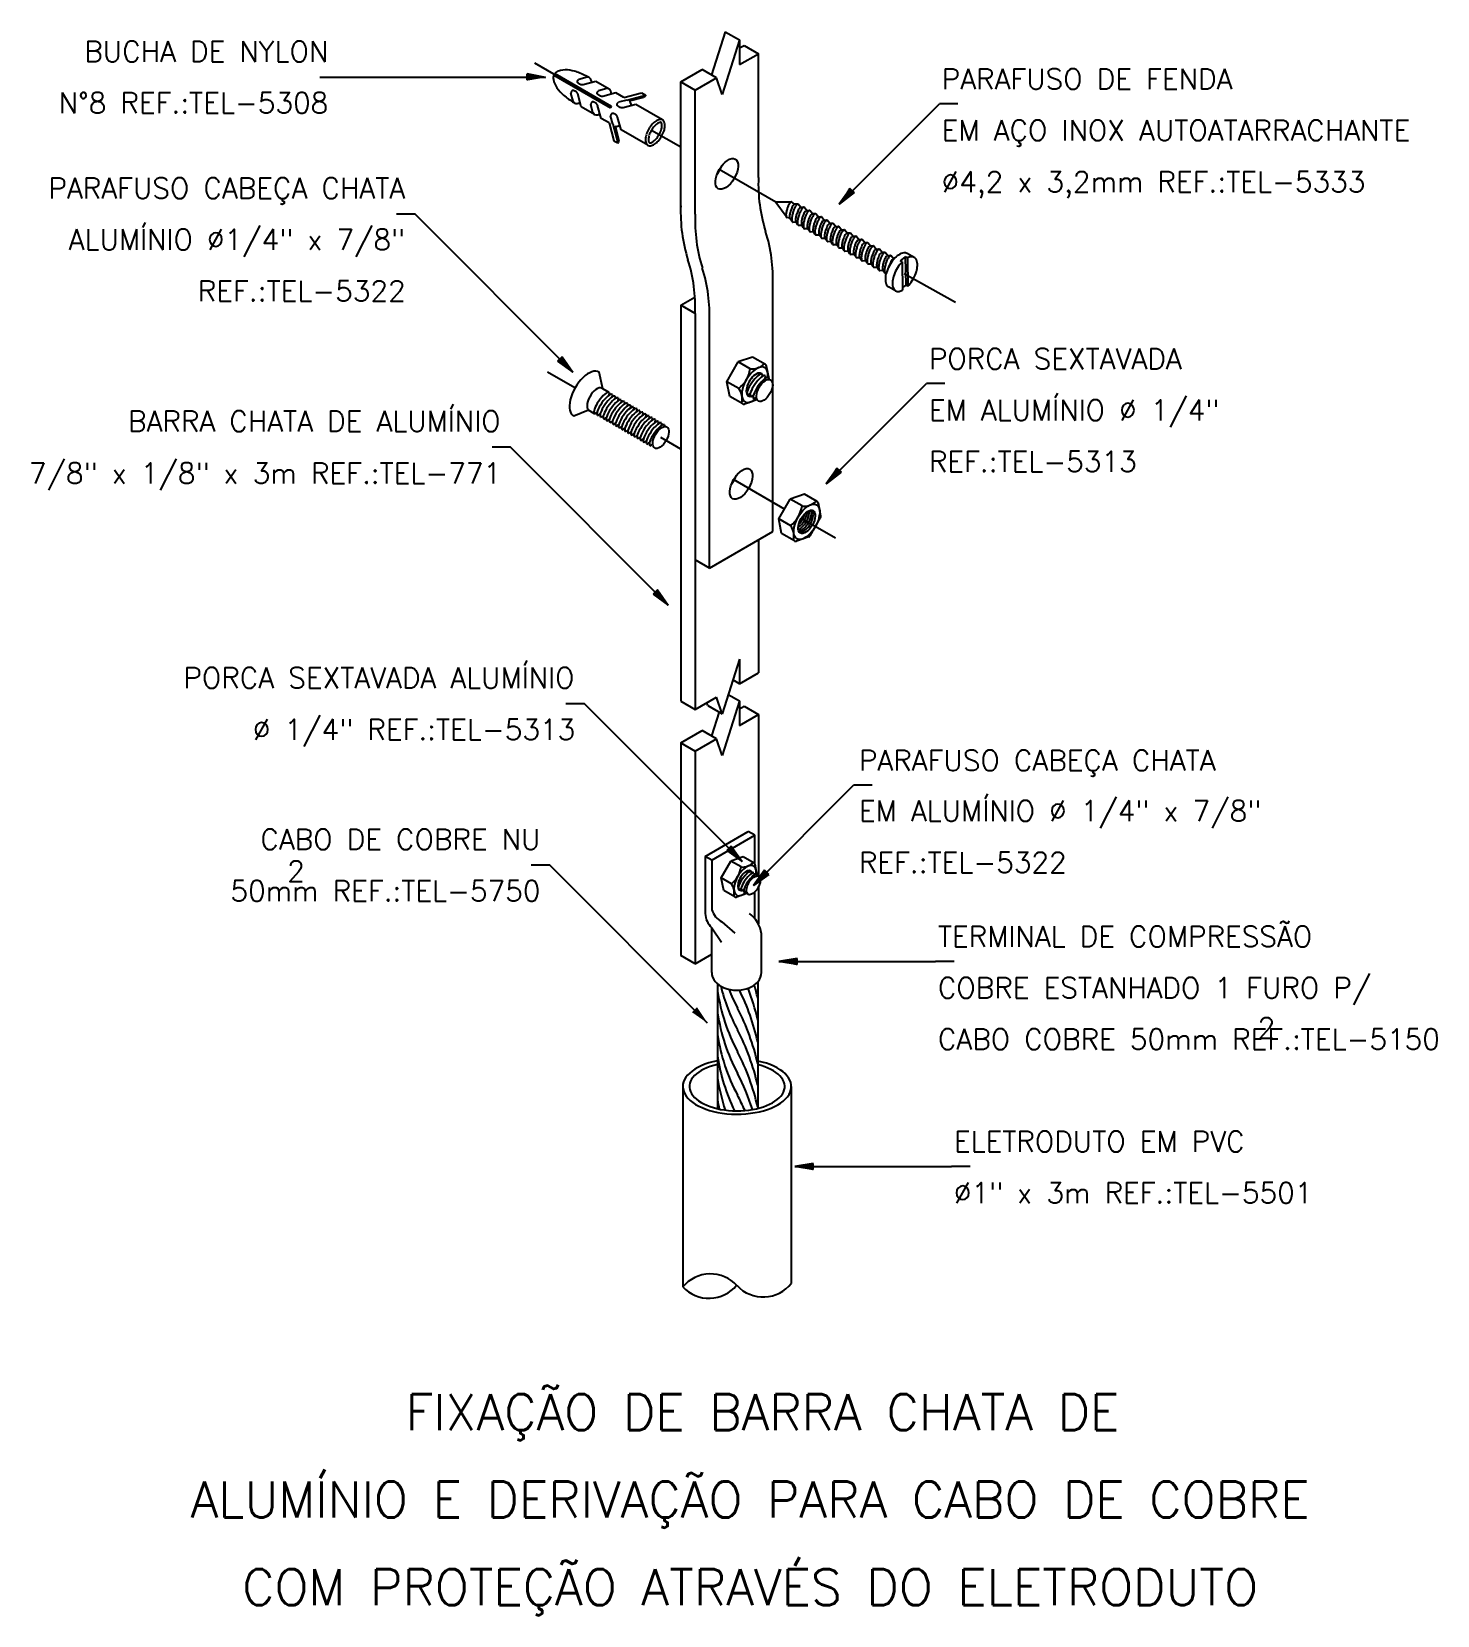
# Model space of a CAD drawing. Header units: millimetres. Extents: x -5080.3 to -5066.6, y -4647.7 to -4632.3.
import ezdxf
from ezdxf.enums import TextEntityAlignment as Align

# ---------------------------------------------------------------- set-up
doc = ezdxf.new("R2010")
doc.units = ezdxf.units.MM
doc.header["$LTSCALE"] = 10
doc.linetypes.add('DASHDOT', pattern=[1, 0.5, -0.25, 0, -0.25])
doc.layers.add('Termotécnica', color=7, linetype='Continuous')
doc.styles.add('r140', font='romans.shx')
doc.styles.add('r80', font='romans.shx')

msp = doc.modelspace()

# ---------------------------------------------------------------- texts
at = {"layer": 'Termotécnica', "color": 2, "style": 'r80'}
for s, p in [('BUCHA DE NYLON', (-5077.377, -4632.619)), ('N%%d8 REF.:TEL-5308', (-5077.377, -4633.119)), ('PARAFUSO CABEÇA CHATA', (-5076.629, -4633.95)), ('ALUMÍNIO %%C1/4" x 7/8"', (-5076.629, -4634.45)), ('REF.:TEL-5322', (-5076.624, -4634.95)), ('BARRA CHATA DE ALUMÍNIO', (-5075.7, -4636.218)), ('7/8" x 1/8" x 3m REF.:TEL-771', (-5075.695, -4636.723)), ('PORCA SEXTAVADA ALUMÍNIO', (-5074.981, -4638.714)), ('%%C 1/4" REF.:TEL-5313', (-5074.974, -4639.217)), ('CABO DE COBRE NU', (-5075.312, -4640.286)), ('50mm REF.:TEL-5750', (-5075.312, -4640.788))]:
    msp.add_text(s, height=0.2, dxfattribs=at).set_placement(p, align=Align.RIGHT)
for s, p in [('PARAFUSO DE FENDA ', (-5071.408, -4632.887)), ('EM AÇO INOX AUTOATARRACHANTE', (-5071.408, -4633.387)), ('%%c4,2 x 3,2mm REF.:TEL-5333', (-5071.408, -4633.887)), ('PORCA SEXTAVADA', (-5071.533, -4635.61)), ('EM ALUMÍNIO %%C 1/4" ', (-5071.533, -4636.11)), ('REF.:TEL-5313', (-5071.533, -4636.61)), ('PARAFUSO CABEÇA CHATA', (-5072.214, -4639.518)), ('EM ALUMÍNIO %%C 1/4" x 7/8"', (-5072.214, -4640.01)), ('2', (-5077.777, -4640.597)), ('REF.:TEL-5322', (-5072.214, -4640.511)), ('TERMINAL DE COMPRESSÃO', (-5071.445, -4641.231)), ('COBRE ESTANHADO 1 FURO P/', (-5071.445, -4641.731)), ('2', (-5068.333, -4642.12)), ('CABO COBRE 50mm REF.:TEL-5150', (-5071.445, -4642.231)), ('ELETRODUTO EM PVC', (-5071.289, -4643.226)), ('%%C1" x 3m REF.:TEL-5501', (-5071.289, -4643.726))]:
    msp.add_text(s, height=0.2, dxfattribs=at).set_placement(p)
at = {"layer": 'Termotécnica', "color": 5, "style": 'r140'}
for s, p in [(' FIXAÇÃO DE BARRA CHATA DE', (-5073.272, -4646.04)), ('ALUMÍNIO E DERIVAÇÃO PARA CABO DE COBRE', (-5073.272, -4646.891)), ('COM PROTEÇÃO ATRAVÉS DO ELETRODUTO', (-5073.272, -4647.743))]:
    msp.add_text(s, height=0.35, dxfattribs=at).set_placement(p, align=Align.BOTTOM_CENTER)

# ---------------------------------------------------------------- linework, layer by layer
at = {"layer": 'Termotécnica', "color": 2}
for p, q in [((-5073.514, -4632.327), (-5073.649, -4632.747)), ((-5073.374, -4632.407), (-5073.544, -4632.939)), ((-5073.514, -4632.327), (-5073.374, -4632.407)), ((-5073.374, -4632.407), (-5073.374, -4632.646)), ((-5073.374, -4632.485), (-5073.331, -4632.46)), ((-5073.374, -4632.646), (-5073.191, -4632.541)), ((-5073.331, -4632.46), (-5073.191, -4632.541)), ((-5073.191, -4633.747), (-5073.191, -4632.541)), ((-5073.947, -4632.816), (-5073.738, -4632.695)), ((-5073.598, -4632.776), (-5073.738, -4632.695)), ((-5076.518, -4632.772), (-5077.46, -4632.772)), ((-5075.262, -4632.772), (-5076.518, -4632.772)), ((-5075.443, -4632.796), (-5075.441, -4632.736)), ((-5075.262, -4632.772), (-5075.441, -4632.736)), ((-5075.441, -4632.736), (-5075.262, -4632.772)), ((-5075.262, -4632.772), (-5075.441, -4632.736)), ((-5075.262, -4632.772), (-5075.441, -4632.736)), ((-5075.441, -4632.736), (-5075.262, -4632.772)), ((-5075.181, -4632.749), (-5074.631, -4633.067)), ((-5075.173, -4632.735), (-5074.623, -4633.053)), ((-5074.953, -4632.811), (-5074.952, -4632.81)), ((-5074.953, -4632.812), (-5074.953, -4632.811)), ((-5074.953, -4632.812), (-5074.953, -4632.812)), ((-5074.953, -4632.813), (-5074.953, -4632.812)), ((-5074.953, -4632.814), (-5074.953, -4632.813)), ((-5074.953, -4632.815), (-5074.953, -4632.814)), ((-5074.953, -4632.816), (-5074.953, -4632.815)), ((-5074.952, -4632.816), (-5074.953, -4632.816)), ((-5074.952, -4632.808), (-5074.951, -4632.807)), ((-5074.952, -4632.809), (-5074.952, -4632.808)), ((-5074.952, -4632.809), (-5074.952, -4632.809)), ((-5074.952, -4632.81), (-5074.952, -4632.809)), ((-5074.952, -4632.817), (-5074.952, -4632.816)), ((-5074.952, -4632.818), (-5074.952, -4632.817)), ((-5074.951, -4632.819), (-5074.952, -4632.818)), ((-5074.951, -4632.806), (-5074.95, -4632.805)), ((-5074.951, -4632.807), (-5074.951, -4632.806)), ((-5074.951, -4632.82), (-5074.951, -4632.819)), ((-5074.95, -4632.821), (-5074.951, -4632.82)), ((-5074.95, -4632.803), (-5074.949, -4632.802)), ((-5074.95, -4632.805), (-5074.95, -4632.803)), ((-5074.95, -4632.822), (-5074.95, -4632.821)), ((-5074.949, -4632.823), (-5074.95, -4632.822)), ((-5074.949, -4632.802), (-5074.948, -4632.801)), ((-5074.949, -4632.823), (-5074.949, -4632.823)), ((-5074.948, -4632.824), (-5074.949, -4632.823)), ((-5074.948, -4632.801), (-5074.947, -4632.799)), ((-5074.947, -4632.825), (-5074.948, -4632.824)), ((-5074.947, -4632.799), (-5074.946, -4632.797)), ((-5074.946, -4632.826), (-5074.947, -4632.825)), ((-5074.946, -4632.797), (-5074.944, -4632.795)), ((-5074.945, -4632.827), (-5074.946, -4632.826)), ((-5074.944, -4632.828), (-5074.945, -4632.827)), ((-5074.944, -4632.795), (-5074.942, -4632.793)), ((-5074.944, -4632.828), (-5074.944, -4632.828)), ((-5074.943, -4632.829), (-5074.944, -4632.828)), ((-5074.942, -4632.83), (-5074.943, -4632.829)), ((-5074.942, -4632.793), (-5074.939, -4632.791)), ((-5074.941, -4632.831), (-5074.942, -4632.83)), ((-5074.94, -4632.832), (-5074.941, -4632.831)), ((-5074.939, -4632.833), (-5074.94, -4632.832)), ((-5074.859, -4632.77), (-5074.939, -4632.791)), ((-5074.938, -4632.833), (-5074.939, -4632.833)), ((-5074.936, -4632.834), (-5074.938, -4632.833)), ((-5074.935, -4632.835), (-5074.936, -4632.834)), ((-5074.934, -4632.836), (-5074.935, -4632.835)), ((-5074.933, -4632.837), (-5074.934, -4632.836)), ((-5074.932, -4632.837), (-5074.933, -4632.837)), ((-5074.931, -4632.838), (-5074.932, -4632.837)), ((-5074.93, -4632.839), (-5074.931, -4632.838)), ((-5074.929, -4632.839), (-5074.93, -4632.839)), ((-5074.927, -4632.84), (-5074.929, -4632.839)), ((-5074.926, -4632.841), (-5074.927, -4632.84)), ((-5074.925, -4632.841), (-5074.926, -4632.841)), ((-5074.924, -4632.842), (-5074.925, -4632.841)), ((-5074.923, -4632.842), (-5074.924, -4632.842)), ((-5074.922, -4632.842), (-5074.923, -4632.842)), ((-5074.921, -4632.843), (-5074.922, -4632.842)), ((-5074.92, -4632.843), (-5074.921, -4632.843)), ((-5074.919, -4632.843), (-5074.92, -4632.843)), ((-5074.918, -4632.844), (-5074.919, -4632.843)), ((-5074.916, -4632.844), (-5074.918, -4632.844)), ((-5074.915, -4632.844), (-5074.916, -4632.844)), ((-5074.914, -4632.844), (-5074.915, -4632.844)), ((-5074.913, -4632.845), (-5074.914, -4632.844)), ((-5074.911, -4632.845), (-5074.913, -4632.845)), ((-5074.909, -4632.845), (-5074.911, -4632.845)), ((-5074.907, -4632.845), (-5074.909, -4632.845)), ((-5074.905, -4632.845), (-5074.907, -4632.845)), ((-5074.903, -4632.845), (-5074.905, -4632.845)), ((-5074.9, -4632.845), (-5074.903, -4632.845)), ((-5074.897, -4632.845), (-5074.9, -4632.845)), ((-5074.772, -4632.811), (-5074.898, -4632.845)), ((-5074.894, -4632.845), (-5074.897, -4632.845)), ((-5074.644, -4632.885), (-5074.772, -4632.811)), ((-5074.666, -4632.881), (-5074.746, -4632.903)), ((-5073.947, -4634.022), (-5073.947, -4632.816)), ((-5073.947, -4632.816), (-5073.807, -4632.897)), ((-5073.807, -4632.897), (-5073.598, -4632.776)), ((-5073.544, -4632.939), (-5073.598, -4632.776)), ((-5075.015, -4632.921), (-5075.016, -4632.924)), ((-5074.994, -4633.004), (-5075.016, -4632.924)), ((-5075.014, -4632.918), (-5075.015, -4632.921)), ((-5075.013, -4632.913), (-5075.014, -4632.915)), ((-5075.014, -4632.915), (-5075.014, -4632.918)), ((-5075.012, -4632.911), (-5075.013, -4632.913)), ((-5075.011, -4632.91), (-5075.012, -4632.911)), ((-5075.01, -4632.908), (-5075.011, -4632.91)), ((-5075.009, -4632.906), (-5075.01, -4632.907)), ((-5075.01, -4632.907), (-5075.01, -4632.908)), ((-5075.008, -4632.905), (-5075.009, -4632.906)), ((-5075.007, -4632.904), (-5075.008, -4632.905)), ((-5075.008, -4632.905), (-5075.008, -4632.905)), ((-5075.006, -4632.903), (-5075.007, -4632.904)), ((-5075.005, -4632.902), (-5075.006, -4632.903)), ((-5075.006, -4632.903), (-5075.006, -4632.903)), ((-5075.004, -4632.901), (-5075.005, -4632.902)), ((-5075.005, -4632.902), (-5075.005, -4632.902)), ((-5075.003, -4632.901), (-5075.004, -4632.901)), ((-5075.002, -4632.9), (-5075.003, -4632.901)), ((-5075.003, -4632.901), (-5075.003, -4632.901)), ((-5075.001, -4632.9), (-5075.002, -4632.9)), ((-5075, -4632.9), (-5075.001, -4632.9)), ((-5075, -4632.899), (-5075, -4632.9)), ((-5074.999, -4632.899), (-5075, -4632.899)), ((-5074.998, -4632.899), (-5074.999, -4632.899)), ((-5074.997, -4632.899), (-5074.998, -4632.899)), ((-5074.996, -4632.899), (-5074.997, -4632.899)), ((-5074.995, -4632.899), (-5074.996, -4632.899)), ((-5074.994, -4632.899), (-5074.995, -4632.899)), ((-5074.992, -4632.9), (-5074.994, -4632.899)), ((-5074.991, -4632.9), (-5074.992, -4632.9)), ((-5074.99, -4632.9), (-5074.991, -4632.9)), ((-5074.989, -4632.9), (-5074.99, -4632.9)), ((-5074.988, -4632.901), (-5074.989, -4632.9)), ((-5074.987, -4632.901), (-5074.988, -4632.901)), ((-5074.986, -4632.901), (-5074.987, -4632.901)), ((-5074.984, -4632.902), (-5074.986, -4632.901)), ((-5074.983, -4632.902), (-5074.984, -4632.902)), ((-5074.982, -4632.903), (-5074.983, -4632.902)), ((-5074.981, -4632.903), (-5074.982, -4632.903)), ((-5074.98, -4632.904), (-5074.981, -4632.903)), ((-5074.978, -4632.904), (-5074.98, -4632.904)), ((-5074.977, -4632.905), (-5074.978, -4632.904)), ((-5074.976, -4632.905), (-5074.977, -4632.905)), ((-5074.975, -4632.906), (-5074.976, -4632.905)), ((-5074.973, -4632.906), (-5074.975, -4632.906)), ((-5074.972, -4632.907), (-5074.973, -4632.906)), ((-5074.971, -4632.907), (-5074.972, -4632.907)), ((-5074.97, -4632.908), (-5074.971, -4632.907)), ((-5074.969, -4632.909), (-5074.97, -4632.908)), ((-5074.968, -4632.91), (-5074.969, -4632.909)), ((-5074.966, -4632.91), (-5074.968, -4632.91)), ((-5074.965, -4632.911), (-5074.966, -4632.91)), ((-5074.964, -4632.912), (-5074.965, -4632.911)), ((-5074.964, -4632.912), (-5074.964, -4632.912)), ((-5074.963, -4632.913), (-5074.964, -4632.912)), ((-5074.962, -4632.914), (-5074.963, -4632.913)), ((-5074.961, -4632.915), (-5074.962, -4632.914)), ((-5074.96, -4632.915), (-5074.961, -4632.915)), ((-5074.959, -4632.916), (-5074.96, -4632.915)), ((-5074.959, -4632.917), (-5074.959, -4632.916)), ((-5074.958, -4632.918), (-5074.959, -4632.917)), ((-5074.957, -4632.919), (-5074.958, -4632.918)), ((-5074.956, -4632.92), (-5074.957, -4632.919)), ((-5074.955, -4632.921), (-5074.956, -4632.92)), ((-5074.954, -4632.923), (-5074.955, -4632.921)), ((-5074.953, -4632.924), (-5074.954, -4632.923)), ((-5074.952, -4632.926), (-5074.953, -4632.924)), ((-5074.951, -4632.928), (-5074.952, -4632.926)), ((-5074.95, -4632.931), (-5074.951, -4632.928)), ((-5074.948, -4632.933), (-5074.95, -4632.931)), ((-5074.915, -4633.058), (-5074.949, -4632.932)), ((-5074.947, -4632.936), (-5074.948, -4632.933)), ((-5074.822, -4633.032), (-5074.823, -4633.035)), ((-5074.801, -4633.115), (-5074.823, -4633.035)), ((-5074.821, -4633.029), (-5074.822, -4633.032)), ((-5074.82, -4633.024), (-5074.821, -4633.027)), ((-5074.821, -4633.027), (-5074.821, -4633.029)), ((-5074.819, -4633.023), (-5074.82, -4633.024)), ((-5074.818, -4633.021), (-5074.819, -4633.023)), ((-5074.817, -4633.02), (-5074.818, -4633.021)), ((-5074.816, -4633.018), (-5074.817, -4633.019)), ((-5074.817, -4633.019), (-5074.817, -4633.02)), ((-5074.815, -4633.017), (-5074.816, -4633.018)), ((-5074.814, -4633.015), (-5074.815, -4633.016)), ((-5074.815, -4633.016), (-5074.815, -4633.017)), ((-5074.813, -4633.014), (-5074.814, -4633.015)), ((-5074.814, -4633.015), (-5074.814, -4633.015)), ((-5074.812, -4633.014), (-5074.813, -4633.014)), ((-5074.812, -4633.013), (-5074.812, -4633.014)), ((-5074.811, -4633.013), (-5074.812, -4633.013)), ((-5074.81, -4633.012), (-5074.811, -4633.013)), ((-5074.81, -4633.012), (-5074.81, -4633.012)), ((-5074.809, -4633.012), (-5074.81, -4633.012)), ((-5074.808, -4633.011), (-5074.809, -4633.012)), ((-5074.807, -4633.011), (-5074.808, -4633.011)), ((-5074.807, -4633.011), (-5074.807, -4633.011)), ((-5074.806, -4633.011), (-5074.807, -4633.011)), ((-5074.805, -4633.011), (-5074.806, -4633.011)), ((-5074.804, -4633.011), (-5074.805, -4633.011)), ((-5074.803, -4633.011), (-5074.804, -4633.011)), ((-5074.802, -4633.011), (-5074.803, -4633.011)), ((-5074.801, -4633.011), (-5074.802, -4633.011)), ((-5074.8, -4633.011), (-5074.801, -4633.011)), ((-5074.798, -4633.011), (-5074.8, -4633.011)), ((-5074.797, -4633.011), (-5074.798, -4633.011)), ((-5074.796, -4633.012), (-5074.797, -4633.011)), ((-5074.795, -4633.012), (-5074.796, -4633.012)), ((-5074.794, -4633.012), (-5074.795, -4633.012)), ((-5074.793, -4633.013), (-5074.794, -4633.012)), ((-5074.792, -4633.013), (-5074.793, -4633.013)), ((-5074.79, -4633.014), (-5074.792, -4633.013)), ((-5074.789, -4633.014), (-5074.79, -4633.014)), ((-5074.788, -4633.014), (-5074.789, -4633.014)), ((-5074.787, -4633.015), (-5074.788, -4633.014)), ((-5074.785, -4633.015), (-5074.787, -4633.015)), ((-5074.784, -4633.016), (-5074.785, -4633.015)), ((-5074.783, -4633.016), (-5074.784, -4633.016)), ((-5074.782, -4633.017), (-5074.783, -4633.016)), ((-5074.78, -4633.018), (-5074.782, -4633.017)), ((-5074.779, -4633.018), (-5074.78, -4633.018)), ((-5074.778, -4633.019), (-5074.779, -4633.018)), ((-5074.777, -4633.02), (-5074.778, -4633.019)), ((-5074.776, -4633.02), (-5074.777, -4633.02)), ((-5074.775, -4633.021), (-5074.776, -4633.02)), ((-5074.774, -4633.022), (-5074.775, -4633.021)), ((-5074.773, -4633.022), (-5074.774, -4633.022)), ((-5074.772, -4633.023), (-5074.773, -4633.022)), ((-5074.771, -4633.024), (-5074.772, -4633.023)), ((-5074.77, -4633.025), (-5074.771, -4633.024)), ((-5074.769, -4633.025), (-5074.77, -4633.025)), ((-5074.768, -4633.026), (-5074.769, -4633.025)), ((-5074.767, -4633.027), (-5074.768, -4633.026)), ((-5074.767, -4633.028), (-5074.767, -4633.027)), ((-5074.766, -4633.028), (-5074.767, -4633.028)), ((-5074.765, -4633.029), (-5074.766, -4633.028)), ((-5074.764, -4633.03), (-5074.765, -4633.029)), ((-5074.763, -4633.032), (-5074.764, -4633.03)), ((-5074.762, -4633.033), (-5074.763, -4633.032)), ((-5074.761, -4633.034), (-5074.762, -4633.033)), ((-5074.76, -4633.036), (-5074.761, -4633.034)), ((-5074.76, -4632.922), (-5074.759, -4632.922)), ((-5074.76, -4632.923), (-5074.76, -4632.922)), ((-5074.76, -4632.924), (-5074.76, -4632.923)), ((-5074.76, -4632.925), (-5074.76, -4632.924)), ((-5074.76, -4632.925), (-5074.76, -4632.925)), ((-5074.76, -4632.926), (-5074.76, -4632.925)), ((-5074.76, -4632.927), (-5074.76, -4632.926)), ((-5074.759, -4632.928), (-5074.76, -4632.927)), ((-5074.759, -4633.038), (-5074.76, -4633.036)), ((-5074.759, -4632.919), (-5074.758, -4632.918)), ((-5074.759, -4632.92), (-5074.759, -4632.919)), ((-5074.759, -4632.921), (-5074.759, -4632.92)), ((-5074.759, -4632.922), (-5074.759, -4632.921)), ((-5074.759, -4632.929), (-5074.759, -4632.928)), ((-5074.759, -4632.93), (-5074.759, -4632.929)), ((-5074.758, -4632.93), (-5074.759, -4632.93)), ((-5074.758, -4633.04), (-5074.759, -4633.038)), ((-5074.758, -4632.917), (-5074.757, -4632.916)), ((-5074.758, -4632.918), (-5074.758, -4632.917)), ((-5074.758, -4632.931), (-5074.758, -4632.93)), ((-5074.757, -4632.932), (-5074.758, -4632.931)), ((-5074.757, -4633.042), (-5074.758, -4633.04)), ((-5074.757, -4632.915), (-5074.756, -4632.913)), ((-5074.757, -4632.916), (-5074.757, -4632.915)), ((-5074.757, -4632.933), (-5074.757, -4632.932)), ((-5074.756, -4632.934), (-5074.757, -4632.933)), ((-5074.755, -4633.045), (-5074.757, -4633.042)), ((-5074.756, -4632.913), (-5074.755, -4632.912)), ((-5074.756, -4632.935), (-5074.756, -4632.934)), ((-5074.755, -4632.936), (-5074.756, -4632.935)), ((-5074.755, -4632.912), (-5074.754, -4632.91)), ((-5074.754, -4632.937), (-5074.755, -4632.936)), ((-5074.754, -4632.91), (-5074.753, -4632.909)), ((-5074.753, -4632.937), (-5074.754, -4632.937)), ((-5074.753, -4632.909), (-5074.751, -4632.907)), ((-5074.752, -4632.938), (-5074.753, -4632.937)), ((-5074.752, -4632.939), (-5074.752, -4632.938)), ((-5074.751, -4632.94), (-5074.752, -4632.939)), ((-5074.751, -4632.907), (-5074.749, -4632.905)), ((-5074.75, -4632.941), (-5074.751, -4632.94)), ((-5074.749, -4632.941), (-5074.75, -4632.941)), ((-5074.749, -4632.905), (-5074.746, -4632.903)), ((-5074.748, -4632.942), (-5074.749, -4632.941)), ((-5074.747, -4632.943), (-5074.748, -4632.942)), ((-5074.746, -4632.944), (-5074.747, -4632.943)), ((-5074.745, -4632.945), (-5074.746, -4632.944)), ((-5074.744, -4632.946), (-5074.745, -4632.945)), ((-5074.742, -4632.946), (-5074.744, -4632.946)), ((-5074.741, -4632.947), (-5074.742, -4632.946)), ((-5074.74, -4632.948), (-5074.741, -4632.947)), ((-5074.739, -4632.949), (-5074.74, -4632.948)), ((-5074.738, -4632.95), (-5074.739, -4632.949)), ((-5074.737, -4632.95), (-5074.738, -4632.95)), ((-5074.736, -4632.951), (-5074.737, -4632.95)), ((-5074.734, -4632.951), (-5074.736, -4632.951)), ((-5074.733, -4632.952), (-5074.734, -4632.951)), ((-5074.732, -4632.952), (-5074.733, -4632.952)), ((-5074.731, -4632.953), (-5074.732, -4632.952)), ((-5074.73, -4632.953), (-5074.731, -4632.953)), ((-5074.729, -4632.954), (-5074.73, -4632.953)), ((-5074.728, -4632.954), (-5074.729, -4632.954)), ((-5074.727, -4632.954), (-5074.728, -4632.954)), ((-5074.726, -4632.955), (-5074.727, -4632.954)), ((-5074.725, -4632.955), (-5074.726, -4632.955)), ((-5074.724, -4632.955), (-5074.725, -4632.955)), ((-5074.722, -4632.956), (-5074.724, -4632.955)), ((-5074.721, -4632.956), (-5074.722, -4632.956)), ((-5074.72, -4632.956), (-5074.721, -4632.956)), ((-5074.718, -4632.956), (-5074.72, -4632.956)), ((-5074.716, -4632.956), (-5074.718, -4632.956)), ((-5074.714, -4632.956), (-5074.716, -4632.956)), ((-5074.712, -4632.956), (-5074.714, -4632.956)), ((-5074.71, -4632.956), (-5074.712, -4632.956)), ((-5074.707, -4632.956), (-5074.71, -4632.956)), ((-5074.704, -4632.956), (-5074.707, -4632.956)), ((-5074.579, -4632.923), (-5074.705, -4632.956)), ((-5074.701, -4632.956), (-5074.704, -4632.956)), ((-5074.502, -4632.967), (-5074.579, -4632.923)), ((-5074.567, -4633.033), (-5074.566, -4633.032)), ((-5074.567, -4633.034), (-5074.567, -4633.033)), ((-5074.567, -4633.034), (-5074.567, -4633.034)), ((-5074.567, -4633.035), (-5074.567, -4633.034)), ((-5074.567, -4633.036), (-5074.567, -4633.035)), ((-5074.567, -4633.037), (-5074.567, -4633.036)), ((-5074.567, -4633.038), (-5074.567, -4633.037)), ((-5074.567, -4633.038), (-5074.567, -4633.038)), ((-5074.566, -4633.039), (-5074.567, -4633.038)), ((-5074.566, -4633.03), (-5074.565, -4633.03)), ((-5074.566, -4633.031), (-5074.566, -4633.03)), ((-5074.566, -4633.032), (-5074.566, -4633.031)), ((-5074.566, -4633.04), (-5074.566, -4633.039)), ((-5074.566, -4633.041), (-5074.566, -4633.04)), ((-5074.566, -4633.042), (-5074.566, -4633.041)), ((-5074.565, -4633.043), (-5074.566, -4633.042)), ((-5074.565, -4633.029), (-5074.564, -4633.027)), ((-5074.565, -4633.03), (-5074.565, -4633.029)), ((-5074.565, -4633.044), (-5074.565, -4633.043)), ((-5074.564, -4633.026), (-5074.563, -4633.025)), ((-5074.564, -4633.027), (-5074.564, -4633.026)), ((-5074.563, -4633.025), (-5074.562, -4633.023)), ((-5074.562, -4633.023), (-5074.561, -4633.022)), ((-5074.561, -4633.022), (-5074.56, -4633.02)), ((-5074.56, -4633.02), (-5074.558, -4633.018)), ((-5074.558, -4633.018), (-5074.556, -4633.016)), ((-5074.556, -4633.016), (-5074.553, -4633.014)), ((-5074.473, -4632.993), (-5074.553, -4633.014)), ((-5074.385, -4633.035), (-5074.508, -4633.067)), ((-5074.502, -4632.967), (-5074.328, -4632.921)), ((-5074.473, -4632.993), (-5074.29, -4632.943)), ((-5074.445, -4633.001), (-5074.305, -4632.964)), ((-5074.124, -4633.185), (-5074.385, -4633.035)), ((-5074.328, -4632.921), (-5074.29, -4632.943)), ((-5074.296, -4632.958), (-5074.305, -4632.964)), ((-5074.291, -4632.95), (-5074.296, -4632.958)), ((-5074.29, -4632.943), (-5074.291, -4632.95)), ((-5073.807, -4634.102), (-5073.807, -4632.897)), ((-5072.405, -4634.004), (-5071.43, -4633.029)), ((-5071.25, -4633.029), (-5071.43, -4633.029)), ((-5074.786, -4633.133), (-5074.915, -4633.058)), ((-5074.722, -4633.17), (-5074.756, -4633.044)), ((-5074.754, -4633.048), (-5074.755, -4633.045)), ((-5074.644, -4633.215), (-5074.722, -4633.17)), ((-5074.623, -4633.053), (-5074.631, -4633.067)), ((-5074.629, -4633.143), (-5074.63, -4633.147)), ((-5074.608, -4633.227), (-5074.63, -4633.147)), ((-5074.628, -4633.14), (-5074.629, -4633.143)), ((-5074.627, -4633.136), (-5074.628, -4633.138)), ((-5074.628, -4633.138), (-5074.628, -4633.14)), ((-5074.626, -4633.134), (-5074.627, -4633.136)), ((-5074.625, -4633.133), (-5074.626, -4633.134)), ((-5074.624, -4633.13), (-5074.625, -4633.131)), ((-5074.625, -4633.131), (-5074.625, -4633.133)), ((-5074.623, -4633.129), (-5074.624, -4633.13)), ((-5074.622, -4633.128), (-5074.623, -4633.129)), ((-5074.622, -4633.127), (-5074.622, -4633.128)), ((-5074.621, -4633.127), (-5074.622, -4633.127)), ((-5074.621, -4633.126), (-5074.621, -4633.127)), ((-5074.62, -4633.126), (-5074.621, -4633.126)), ((-5074.619, -4633.125), (-5074.62, -4633.126)), ((-5074.618, -4633.124), (-5074.619, -4633.125)), ((-5074.619, -4633.125), (-5074.619, -4633.125)), ((-5074.617, -4633.123), (-5074.618, -4633.124)), ((-5074.618, -4633.124), (-5074.618, -4633.124)), ((-5074.616, -4633.123), (-5074.617, -4633.123)), ((-5074.615, -4633.123), (-5074.616, -4633.123)), ((-5074.615, -4633.122), (-5074.615, -4633.123)), ((-5074.614, -4633.122), (-5074.615, -4633.122)), ((-5074.613, -4633.122), (-5074.614, -4633.122)), ((-5074.612, -4633.122), (-5074.613, -4633.122)), ((-5074.611, -4633.122), (-5074.612, -4633.122)), ((-5074.61, -4633.122), (-5074.611, -4633.122)), ((-5074.609, -4633.122), (-5074.61, -4633.122)), ((-5074.608, -4633.122), (-5074.609, -4633.122)), ((-5074.607, -4633.122), (-5074.608, -4633.122)), ((-5074.605, -4633.122), (-5074.607, -4633.122)), ((-5074.604, -4633.123), (-5074.605, -4633.122)), ((-5074.603, -4633.123), (-5074.604, -4633.123)), ((-5074.602, -4633.123), (-5074.603, -4633.123)), ((-5074.601, -4633.124), (-5074.602, -4633.123)), ((-5074.6, -4633.124), (-5074.601, -4633.124)), ((-5074.599, -4633.124), (-5074.6, -4633.124)), ((-5074.597, -4633.125), (-5074.599, -4633.124)), ((-5074.596, -4633.125), (-5074.597, -4633.125)), ((-5074.595, -4633.126), (-5074.596, -4633.125)), ((-5074.594, -4633.126), (-5074.595, -4633.126)), ((-5074.592, -4633.127), (-5074.594, -4633.126)), ((-5074.591, -4633.127), (-5074.592, -4633.127)), ((-5074.59, -4633.128), (-5074.591, -4633.127)), ((-5074.589, -4633.128), (-5074.59, -4633.128)), ((-5074.587, -4633.129), (-5074.589, -4633.128)), ((-5074.586, -4633.13), (-5074.587, -4633.129)), ((-5074.585, -4633.13), (-5074.586, -4633.13)), ((-5074.584, -4633.131), (-5074.585, -4633.13)), ((-5074.583, -4633.132), (-5074.584, -4633.131)), ((-5074.582, -4633.132), (-5074.583, -4633.132)), ((-5074.581, -4633.133), (-5074.582, -4633.132)), ((-5074.58, -4633.134), (-5074.581, -4633.133)), ((-5074.579, -4633.134), (-5074.58, -4633.134)), ((-5074.578, -4633.135), (-5074.579, -4633.134)), ((-5074.577, -4633.136), (-5074.578, -4633.135)), ((-5074.576, -4633.137), (-5074.577, -4633.136)), ((-5074.575, -4633.137), (-5074.576, -4633.137)), ((-5074.574, -4633.138), (-5074.575, -4633.137)), ((-5074.574, -4633.139), (-5074.574, -4633.138)), ((-5074.573, -4633.14), (-5074.574, -4633.139)), ((-5074.572, -4633.141), (-5074.573, -4633.14)), ((-5074.571, -4633.142), (-5074.572, -4633.141)), ((-5074.57, -4633.143), (-5074.571, -4633.142)), ((-5074.569, -4633.144), (-5074.57, -4633.143)), ((-5074.568, -4633.146), (-5074.569, -4633.144)), ((-5074.567, -4633.147), (-5074.568, -4633.146)), ((-5074.566, -4633.149), (-5074.567, -4633.147)), ((-5074.565, -4633.151), (-5074.566, -4633.149)), ((-5074.564, -4633.044), (-5074.565, -4633.044)), ((-5074.564, -4633.154), (-5074.565, -4633.151)), ((-5074.563, -4633.045), (-5074.564, -4633.044)), ((-5074.562, -4633.156), (-5074.564, -4633.154)), ((-5074.563, -4633.046), (-5074.563, -4633.045)), ((-5074.562, -4633.047), (-5074.563, -4633.046)), ((-5074.561, -4633.048), (-5074.562, -4633.047)), ((-5074.561, -4633.159), (-5074.562, -4633.156)), ((-5074.56, -4633.049), (-5074.561, -4633.048)), ((-5074.528, -4633.282), (-5074.561, -4633.159)), ((-5074.56, -4633.05), (-5074.56, -4633.049)), ((-5074.559, -4633.05), (-5074.56, -4633.05)), ((-5074.558, -4633.051), (-5074.559, -4633.05)), ((-5074.557, -4633.052), (-5074.558, -4633.051)), ((-5074.556, -4633.053), (-5074.557, -4633.052)), ((-5074.555, -4633.054), (-5074.556, -4633.053)), ((-5074.554, -4633.054), (-5074.555, -4633.054)), ((-5074.553, -4633.055), (-5074.554, -4633.054)), ((-5074.552, -4633.056), (-5074.553, -4633.055)), ((-5074.551, -4633.057), (-5074.552, -4633.056)), ((-5074.55, -4633.058), (-5074.551, -4633.057)), ((-5074.548, -4633.059), (-5074.55, -4633.058)), ((-5074.547, -4633.059), (-5074.548, -4633.059)), ((-5074.546, -4633.06), (-5074.547, -4633.059)), ((-5074.545, -4633.061), (-5074.546, -4633.06)), ((-5074.544, -4633.062), (-5074.545, -4633.061)), ((-5074.543, -4633.062), (-5074.544, -4633.062)), ((-5074.542, -4633.063), (-5074.543, -4633.062)), ((-5074.54, -4633.063), (-5074.542, -4633.063)), ((-5074.539, -4633.064), (-5074.54, -4633.063)), ((-5074.538, -4633.064), (-5074.539, -4633.064)), ((-5074.537, -4633.065), (-5074.538, -4633.064)), ((-5074.536, -4633.065), (-5074.537, -4633.065)), ((-5074.535, -4633.066), (-5074.536, -4633.065)), ((-5074.534, -4633.066), (-5074.535, -4633.066)), ((-5074.533, -4633.066), (-5074.534, -4633.066)), ((-5074.532, -4633.066), (-5074.533, -4633.066)), ((-5074.531, -4633.067), (-5074.532, -4633.066)), ((-5074.529, -4633.067), (-5074.531, -4633.067)), ((-5074.528, -4633.067), (-5074.529, -4633.067)), ((-5074.527, -4633.067), (-5074.528, -4633.067)), ((-5074.525, -4633.067), (-5074.527, -4633.067)), ((-5074.523, -4633.068), (-5074.525, -4633.067)), ((-5074.521, -4633.068), (-5074.523, -4633.068)), ((-5074.519, -4633.068), (-5074.521, -4633.068)), ((-5074.517, -4633.068), (-5074.519, -4633.068)), ((-5074.514, -4633.068), (-5074.517, -4633.068)), ((-5074.511, -4633.068), (-5074.514, -4633.068)), ((-5074.508, -4633.067), (-5074.511, -4633.068)), ((-5074.644, -4633.215), (-5074.598, -4633.388)), ((-5074.608, -4633.227), (-5074.559, -4633.41)), ((-5074.586, -4633.247), (-5074.549, -4633.387)), ((-5074.267, -4633.432), (-5074.528, -4633.282)), ((-5074.598, -4633.388), (-5074.559, -4633.41)), ((-5074.559, -4633.41), (-5074.554, -4633.406)), ((-5074.554, -4633.406), (-5074.55, -4633.397)), ((-5074.55, -4633.397), (-5074.549, -4633.387)), ((-5072.298, -4633.856), (-5072.405, -4634.004)), ((-5072.298, -4633.856), (-5072.405, -4634.004)), ((-5072.261, -4633.891), (-5072.405, -4634.004)), ((-5072.306, -4633.851), (-5072.261, -4633.891)), ((-5076.533, -4634.104), (-5076.713, -4634.104)), ((-5074.997, -4635.639), (-5076.533, -4634.104)), ((-5073.947, -4634.046), (-5073.947, -4634.022)), ((-5073.022, -4633.986), (-5072.922, -4634.121)), ((-5072.876, -4633.986), (-5073.022, -4633.986)), ((-5072.84, -4634.006), (-5072.868, -4633.984)), ((-5072.809, -4634.005), (-5072.835, -4634.006)), ((-5072.777, -4634.038), (-5072.803, -4634.005)), ((-5072.753, -4634.037), (-5072.777, -4634.038)), ((-5072.721, -4634.069), (-5072.746, -4634.036)), ((-5072.697, -4634.068), (-5072.721, -4634.069)), ((-5072.664, -4634.1), (-5072.69, -4634.067)), ((-5072.641, -4634.1), (-5072.664, -4634.1)), ((-5072.608, -4634.132), (-5072.633, -4634.099)), ((-5072.886, -4634.142), (-5072.915, -4634.136)), ((-5072.88, -4634.15), (-5072.864, -4634.171)), ((-5072.822, -4634.183), (-5072.857, -4634.182)), ((-5072.807, -4634.206), (-5072.822, -4634.183)), ((-5072.765, -4634.214), (-5072.801, -4634.213)), ((-5072.751, -4634.237), (-5072.765, -4634.214)), ((-5072.709, -4634.245), (-5072.744, -4634.244)), ((-5072.694, -4634.268), (-5072.709, -4634.245)), ((-5072.652, -4634.277), (-5072.688, -4634.276)), ((-5072.584, -4634.131), (-5072.608, -4634.132)), ((-5072.552, -4634.163), (-5072.577, -4634.13)), ((-5072.528, -4634.162), (-5072.552, -4634.163)), ((-5072.495, -4634.194), (-5072.521, -4634.161)), ((-5072.472, -4634.194), (-5072.495, -4634.194)), ((-5072.439, -4634.226), (-5072.464, -4634.193)), ((-5072.415, -4634.225), (-5072.439, -4634.226)), ((-5072.382, -4634.257), (-5072.408, -4634.224)), ((-5072.359, -4634.256), (-5072.382, -4634.257)), ((-5072.326, -4634.288), (-5072.352, -4634.255)), ((-5072.638, -4634.3), (-5072.652, -4634.277)), ((-5072.596, -4634.308), (-5072.631, -4634.307)), ((-5072.582, -4634.331), (-5072.596, -4634.308)), ((-5072.54, -4634.339), (-5072.575, -4634.338)), ((-5072.525, -4634.362), (-5072.54, -4634.339)), ((-5072.483, -4634.371), (-5072.519, -4634.37)), ((-5072.469, -4634.394), (-5072.483, -4634.371)), ((-5072.427, -4634.402), (-5072.462, -4634.401)), ((-5072.413, -4634.425), (-5072.427, -4634.402)), ((-5072.302, -4634.288), (-5072.326, -4634.288)), ((-5072.27, -4634.32), (-5072.295, -4634.287)), ((-5072.246, -4634.319), (-5072.27, -4634.32)), ((-5072.213, -4634.351), (-5072.239, -4634.318)), ((-5072.19, -4634.35), (-5072.213, -4634.351)), ((-5072.157, -4634.382), (-5072.182, -4634.349)), ((-5072.133, -4634.382), (-5072.157, -4634.382)), ((-5072.101, -4634.414), (-5072.126, -4634.381)), ((-5072.077, -4634.413), (-5072.101, -4634.414)), ((-5072.044, -4634.445), (-5072.07, -4634.412)), ((-5072.371, -4634.433), (-5072.406, -4634.432)), ((-5072.356, -4634.456), (-5072.371, -4634.433)), ((-5072.314, -4634.465), (-5072.349, -4634.464)), ((-5072.3, -4634.488), (-5072.314, -4634.465)), ((-5072.258, -4634.496), (-5072.293, -4634.495)), ((-5072.243, -4634.519), (-5072.258, -4634.496)), ((-5072.201, -4634.527), (-5072.237, -4634.526)), ((-5072.187, -4634.55), (-5072.201, -4634.527)), ((-5072.145, -4634.559), (-5072.18, -4634.558)), ((-5072.131, -4634.582), (-5072.145, -4634.559)), ((-5072.021, -4634.444), (-5072.044, -4634.445)), ((-5071.988, -4634.476), (-5072.013, -4634.444)), ((-5071.964, -4634.476), (-5071.988, -4634.476)), ((-5071.931, -4634.508), (-5071.957, -4634.475)), ((-5071.908, -4634.507), (-5071.931, -4634.508)), ((-5071.875, -4634.539), (-5071.901, -4634.506)), ((-5071.762, -4634.517), (-5071.813, -4634.556)), ((-5071.793, -4634.567), (-5071.813, -4634.556)), ((-5071.793, -4634.567), (-5071.789, -4634.842)), ((-5071.762, -4634.517), (-5071.758, -4634.793)), ((-5071.742, -4634.528), (-5071.762, -4634.517)), ((-5071.675, -4634.523), (-5071.744, -4634.484)), ((-5071.742, -4634.528), (-5071.738, -4634.804)), ((-5072.089, -4634.59), (-5072.124, -4634.589)), ((-5072.074, -4634.613), (-5072.089, -4634.59)), ((-5072.032, -4634.621), (-5072.068, -4634.62)), ((-5072.018, -4634.644), (-5072.032, -4634.621)), ((-5071.976, -4634.653), (-5072.011, -4634.652)), ((-5071.961, -4634.676), (-5071.976, -4634.653)), ((-5073.051, -4637.192), (-5073.051, -4634.795)), ((-5071.856, -4634.848), (-5071.925, -4634.81)), ((-5071.758, -4634.793), (-5071.789, -4634.816)), ((-5071.738, -4634.804), (-5071.758, -4634.793)), ((-5073.947, -4634.989), (-5073.809, -4634.91)), ((-5073.947, -4634.989), (-5073.947, -4638.842)), ((-5073.807, -4635.07), (-5073.947, -4634.989)), ((-5073.807, -4635.07), (-5073.807, -4638.922)), ((-5073.667, -4637.547), (-5073.667, -4635.151)), ((-5075.102, -4635.49), (-5075.145, -4635.532)), ((-5075.102, -4635.49), (-5074.997, -4635.639)), ((-5073.248, -4635.493), (-5073.387, -4635.541)), ((-5073.123, -4635.566), (-5073.248, -4635.493)), ((-5075.145, -4635.532), (-5074.997, -4635.639)), ((-5074.706, -4635.802), (-5074.741, -4635.64)), ((-5073.497, -4635.733), (-5073.387, -4635.541)), ((-5073.271, -4635.608), (-5073.387, -4635.541)), ((-5073.186, -4635.649), (-5073.188, -4635.67)), ((-5073.155, -4635.66), (-5073.158, -4635.687)), ((-5073.088, -4635.706), (-5073.112, -4635.581)), ((-5074.645, -4635.838), (-5074.705, -4635.803)), ((-5073.469, -4635.877), (-5073.497, -4635.733)), ((-5073.382, -4635.799), (-5073.497, -4635.733)), ((-5073.125, -4635.677), (-5073.128, -4635.705)), ((-5073.095, -4635.694), (-5073.097, -4635.71)), ((-5072.531, -4636.727), (-5071.556, -4635.752)), ((-5071.376, -4635.752), (-5071.556, -4635.752)), ((-5074.645, -4635.838), (-5074.648, -4635.866)), ((-5074.615, -4635.857), (-5074.618, -4635.883)), ((-5074.585, -4635.873), (-5074.589, -4635.901)), ((-5074.555, -4635.891), (-5074.559, -4635.918)), ((-5074.525, -4635.911), (-5074.529, -4635.938)), ((-5074.495, -4635.928), (-5074.499, -4635.956)), ((-5074.465, -4635.945), (-5074.468, -4635.973)), ((-5074.435, -4635.962), (-5074.438, -4635.99)), ((-5073.344, -4635.949), (-5073.469, -4635.877)), ((-5073.205, -4635.909), (-5073.326, -4635.951)), ((-5073.297, -4635.863), (-5073.27, -4635.848)), ((-5073.267, -4635.881), (-5073.24, -4635.865)), ((-5073.237, -4635.897), (-5073.21, -4635.882)), ((-5074.846, -4636.009), (-5074.989, -4636.067)), ((-5074.787, -4636.044), (-5074.846, -4636.009)), ((-5074.787, -4636.044), (-5074.76, -4636.029)), ((-5074.757, -4636.062), (-5074.73, -4636.047)), ((-5074.727, -4636.079), (-5074.7, -4636.064)), ((-5074.697, -4636.096), (-5074.67, -4636.081)), ((-5074.667, -4636.114), (-5074.64, -4636.099)), ((-5074.637, -4636.131), (-5074.61, -4636.116)), ((-5074.405, -4635.98), (-5074.409, -4636.007)), ((-5074.375, -4635.998), (-5074.379, -4636.025)), ((-5074.345, -4636.015), (-5074.349, -4636.042)), ((-5074.315, -4636.032), (-5074.319, -4636.059)), ((-5074.285, -4636.05), (-5074.289, -4636.077)), ((-5074.255, -4636.067), (-5074.259, -4636.094)), ((-5074.225, -4636.084), (-5074.229, -4636.111)), ((-5074.195, -4636.102), (-5074.199, -4636.129)), ((-5074.165, -4636.119), (-5074.169, -4636.146)), ((-5074.607, -4636.148), (-5074.58, -4636.133)), ((-5074.577, -4636.166), (-5074.55, -4636.151)), ((-5074.547, -4636.183), (-5074.52, -4636.168)), ((-5074.517, -4636.201), (-5074.49, -4636.185)), ((-5074.487, -4636.218), (-5074.46, -4636.203)), ((-5074.457, -4636.235), (-5074.43, -4636.22)), ((-5074.427, -4636.253), (-5074.4, -4636.237)), ((-5074.397, -4636.27), (-5074.37, -4636.255)), ((-5074.367, -4636.287), (-5074.34, -4636.272)), ((-5074.135, -4636.136), (-5074.139, -4636.163)), ((-5074.105, -4636.153), (-5074.107, -4636.169)), ((-5075.603, -4636.371), (-5075.783, -4636.371)), ((-5074.068, -4637.906), (-5075.603, -4636.371)), ((-5074.337, -4636.305), (-5074.31, -4636.289)), ((-5074.307, -4636.322), (-5074.28, -4636.307)), ((-5074.277, -4636.34), (-5074.25, -4636.324)), ((-5074.247, -4636.357), (-5074.22, -4636.341)), ((-5072.424, -4636.579), (-5072.531, -4636.727)), ((-5072.432, -4636.574), (-5072.387, -4636.614)), ((-5072.387, -4636.614), (-5072.531, -4636.727)), ((-5072.993, -4637.067), (-5072.882, -4636.876)), ((-5072.744, -4636.828), (-5072.882, -4636.876)), ((-5072.767, -4636.942), (-5072.882, -4636.876)), ((-5072.618, -4636.9), (-5072.744, -4636.828)), ((-5072.584, -4637.041), (-5072.608, -4636.915)), ((-5073.667, -4637.547), (-5073.051, -4637.192)), ((-5072.877, -4637.134), (-5072.993, -4637.067)), ((-5072.965, -4637.211), (-5072.993, -4637.067)), ((-5072.688, -4637.233), (-5072.586, -4637.056)), ((-5073.191, -4637.273), (-5073.191, -4638.567)), ((-5072.84, -4637.283), (-5072.965, -4637.211)), ((-5072.7, -4637.243), (-5072.821, -4637.285)), ((-5073.667, -4637.547), (-5073.807, -4637.467)), ((-5074.173, -4637.757), (-5074.216, -4637.799)), ((-5074.216, -4637.799), (-5074.068, -4637.906)), ((-5074.173, -4637.757), (-5074.068, -4637.906)), ((-5073.374, -4638.433), (-5073.544, -4638.965)), ((-5073.374, -4638.433), (-5073.374, -4638.672)), ((-5073.374, -4638.672), (-5073.191, -4638.567)), ((-5073.374, -4638.672), (-5073.439, -4638.635)), ((-5073.439, -4638.635), (-5073.438, -4638.635)), ((-5074.885, -4638.867), (-5075.065, -4638.867)), ((-5073.349, -4640.403), (-5074.885, -4638.867)), ((-5073.947, -4638.842), (-5073.807, -4638.922)), ((-5073.807, -4638.922), (-5073.598, -4638.802)), ((-5073.684, -4638.884), (-5073.693, -4638.857)), ((-5073.684, -4638.884), (-5073.544, -4638.965)), ((-5073.544, -4638.965), (-5073.598, -4638.802)), ((-5073.374, -4638.84), (-5073.544, -4639.371)), ((-5073.484, -4638.776), (-5073.374, -4638.84)), ((-5073.374, -4638.84), (-5073.374, -4639.079)), ((-5073.374, -4638.917), (-5073.331, -4638.892)), ((-5073.331, -4638.892), (-5073.191, -4638.973)), ((-5073.574, -4638.947), (-5073.649, -4639.179)), ((-5073.374, -4639.079), (-5073.191, -4638.973)), ((-5073.191, -4638.973), (-5073.191, -4640.546)), ((-5073.947, -4639.248), (-5073.738, -4639.127)), ((-5073.598, -4639.208), (-5073.738, -4639.127)), ((-5073.947, -4639.248), (-5073.947, -4641.317)), ((-5073.947, -4639.248), (-5073.807, -4639.329)), ((-5073.807, -4639.329), (-5073.598, -4639.208)), ((-5073.807, -4639.329), (-5073.807, -4641.398)), ((-5073.544, -4639.371), (-5073.598, -4639.208)), ((-5073.24, -4640.635), (-5072.265, -4639.66)), ((-5072.085, -4639.66), (-5072.265, -4639.66)), ((-5073.455, -4640.253), (-5073.497, -4640.296)), ((-5073.455, -4640.253), (-5073.349, -4640.403)), ((-5075.221, -4640.439), (-5075.402, -4640.439)), ((-5073.686, -4641.974), (-5075.221, -4640.439)), ((-5073.553, -4640.562), (-5073.458, -4640.398)), ((-5073.497, -4640.296), (-5073.349, -4640.403)), ((-5073.34, -4640.357), (-5073.458, -4640.398)), ((-5073.36, -4640.455), (-5073.458, -4640.398)), ((-5073.233, -4640.419), (-5073.34, -4640.357)), ((-5073.203, -4640.539), (-5073.224, -4640.432)), ((-5073.529, -4640.685), (-5073.553, -4640.562)), ((-5073.454, -4640.619), (-5073.553, -4640.562)), ((-5073.286, -4640.49), (-5073.289, -4640.508)), ((-5073.26, -4640.499), (-5073.263, -4640.523)), ((-5073.133, -4640.487), (-5073.24, -4640.635)), ((-5073.091, -4640.53), (-5073.24, -4640.635)), ((-5073.234, -4640.514), (-5073.237, -4640.538)), ((-5073.209, -4640.529), (-5073.21, -4640.542)), ((-5073.091, -4640.53), (-5073.133, -4640.487)), ((-5073.422, -4640.746), (-5073.529, -4640.685)), ((-5073.303, -4640.712), (-5073.406, -4640.748)), ((-5073.381, -4640.673), (-5073.358, -4640.66)), ((-5073.356, -4640.688), (-5073.333, -4640.675)), ((-5073.33, -4640.702), (-5073.307, -4640.689)), ((-5073.191, -4640.653), (-5073.191, -4641.01)), ((-5073.644, -4641.483), (-5073.644, -4641.049)), ((-5073.161, -4641.483), (-5073.161, -4641.104)), ((-5073.807, -4641.398), (-5073.947, -4641.317)), ((-5073.807, -4641.398), (-5073.644, -4641.304)), ((-5072.813, -4641.345), (-5072.993, -4641.374)), ((-5072.993, -4641.374), (-5072.813, -4641.345)), ((-5072.993, -4641.374), (-5072.813, -4641.345)), ((-5072.813, -4641.345), (-5072.993, -4641.374)), ((-5072.993, -4641.374), (-5072.813, -4641.345)), ((-5072.813, -4641.405), (-5072.813, -4641.345)), ((-5072.813, -4641.405), (-5072.993, -4641.374)), ((-5072.993, -4641.374), (-5072.205, -4641.374)), ((-5072.205, -4641.374), (-5071.467, -4641.374)), ((-5071.287, -4641.374), (-5071.467, -4641.374)), ((-5073.59, -4641.591), (-5073.59, -4642.807)), ((-5073.198, -4641.573), (-5073.198, -4642.805)), ((-5073.927, -4642.592), (-5073.927, -4644.542)), ((-5072.871, -4642.592), (-5072.871, -4644.509)), ((-5072.657, -4643.34), (-5072.837, -4643.369)), ((-5072.837, -4643.369), (-5072.657, -4643.34)), ((-5072.657, -4643.34), (-5072.837, -4643.369)), ((-5072.837, -4643.369), (-5072.657, -4643.34)), ((-5072.837, -4643.369), (-5072.657, -4643.34)), ((-5072.657, -4643.34), (-5072.837, -4643.369)), ((-5072.657, -4643.4), (-5072.837, -4643.369)), ((-5072.837, -4643.369), (-5072.049, -4643.369)), ((-5072.657, -4643.4), (-5072.837, -4643.369)), ((-5072.657, -4643.4), (-5072.657, -4643.34)), ((-5072.657, -4643.4), (-5072.657, -4643.34)), ((-5072.049, -4643.369), (-5071.311, -4643.369)), ((-5071.131, -4643.369), (-5071.311, -4643.369))]:
    msp.add_line(p, q, dxfattribs=at)
at = {"layer": 'Termotécnica', "color": 1, "linetype": 'DASHDOT', "ltscale": 2}
for p, q in [((-5074.627, -4633.06), (-5075.367, -4632.632)), ((-5073.947, -4633.452), (-5074.233, -4633.287)), ((-5073.022, -4633.986), (-5073.573, -4633.669)), ((-5074.977, -4635.794), (-5075.244, -4635.64)), ((-5073.947, -4636.389), (-5074.141, -4636.276)), ((-5072.937, -4636.972), (-5073.433, -4636.686)), ((-5072.442, -4637.257), (-5072.776, -4637.065))]:
    msp.add_line(p, q, dxfattribs=at)
at = {"layer": 'Termotécnica', "color": 1, "linetype": 'DASHDOT'}
msp.add_line((-5071.772, -4634.681), (-5071.273, -4634.958), dxfattribs=at)
at = {"layer": 'Termotécnica', "color": 2, "ltscale": 1.6}
for p, q in [((-5073.709, -4640.352), (-5073.29, -4640.11)), ((-5073.225, -4640.147), (-5073.29, -4640.11)), ((-5073.644, -4640.389), (-5073.225, -4640.147)), ((-5073.225, -4640.428), (-5073.225, -4640.147)), ((-5073.709, -4640.352), (-5073.709, -4640.908)), ((-5073.644, -4640.389), (-5073.709, -4640.352)), ((-5073.644, -4640.389), (-5073.644, -4640.871)), ((-5073.225, -4640.959), (-5073.225, -4640.699)), ((-5073.646, -4641.046), (-5073.552, -4641.187)), ((-5073.548, -4640.988), (-5073.42, -4641.099))]:
    msp.add_line(p, q, dxfattribs=at)
at = {"layer": 'Termotécnica', "color": 2}
for points in [[(-5075.262, -4632.772, -1), (-5075.262, -4632.772, -1)], [(-5073.674, -4640.078, 1), (-5073.674, -4640.078, 1)], [(-5072.993, -4641.374, 1), (-5072.993, -4641.374, 1)], [(-5072.837, -4643.369, 1), (-5072.837, -4643.369, 1)]]:
    msp.add_lwpolyline(points, format="xyb", close=True, dxfattribs=at)
at = {"layer": 'Termotécnica', "color": 1}
for points in [[(-5072.868, -4633.984, 0.24548), (-5072.876, -4633.986, 0.082009), (-5072.89, -4634.002, 0.04047), (-5072.902, -4634.023, 0.029714), (-5072.913, -4634.053, 0.029714), (-5072.921, -4634.085, 0.04047), (-5072.923, -4634.109, 0.082009), (-5072.92, -4634.13, 0.24548), (-5072.915, -4634.136, 0.24548)], [(-5072.835, -4634.006, 0.24548), (-5072.842, -4634.007, 0.082009), (-5072.856, -4634.022, 0.04047), (-5072.867, -4634.042, 0.029714), (-5072.878, -4634.072, 0.029714), (-5072.886, -4634.102, 0.04047), (-5072.888, -4634.125, 0.082009), (-5072.885, -4634.145, 0.24548), (-5072.88, -4634.15, 0.24548)], [(-5072.803, -4634.005, 0.24548), (-5072.811, -4634.006, 0.082009), (-5072.829, -4634.025, 0.04047), (-5072.842, -4634.05, 0.029714), (-5072.855, -4634.085, 0.029714), (-5072.864, -4634.122, 0.04047), (-5072.867, -4634.15, 0.082009), (-5072.863, -4634.175, 0.24548), (-5072.857, -4634.182, 0.24548)], [(-5072.777, -4634.038, 0.24548), (-5072.784, -4634.039, 0.082009), (-5072.798, -4634.054, 0.04047), (-5072.809, -4634.075, 0.029714), (-5072.82, -4634.104, 0.029714), (-5072.828, -4634.134, 0.04047), (-5072.83, -4634.157, 0.082009), (-5072.827, -4634.177, 0.24548), (-5072.822, -4634.183, 0.24548)], [(-5072.746, -4634.036, 0.24548), (-5072.755, -4634.038, 0.082009), (-5072.772, -4634.057, 0.04047), (-5072.786, -4634.081, 0.029714), (-5072.799, -4634.117, 0.029714), (-5072.808, -4634.154, 0.04047), (-5072.811, -4634.182, 0.082009), (-5072.807, -4634.207, 0.24548), (-5072.801, -4634.213, 0.24548)], [(-5072.721, -4634.069, 0.24548), (-5072.728, -4634.07, 0.082009), (-5072.742, -4634.086, 0.04047), (-5072.753, -4634.106, 0.029714), (-5072.764, -4634.135, 0.029714), (-5072.771, -4634.165, 0.04047), (-5072.773, -4634.188, 0.082009), (-5072.77, -4634.209, 0.24548), (-5072.765, -4634.214, 0.24548)], [(-5072.69, -4634.067, 0.24548), (-5072.699, -4634.069, 0.082009), (-5072.716, -4634.088, 0.04047), (-5072.729, -4634.112, 0.029714), (-5072.742, -4634.148, 0.029714), (-5072.751, -4634.185, 0.04047), (-5072.754, -4634.213, 0.082009), (-5072.75, -4634.238, 0.24548), (-5072.744, -4634.244, 0.24548)], [(-5072.664, -4634.1, 0.24548), (-5072.672, -4634.102, 0.082009), (-5072.686, -4634.117, 0.04047), (-5072.697, -4634.137, 0.029714), (-5072.707, -4634.166, 0.029714), (-5072.715, -4634.197, 0.04047), (-5072.717, -4634.22, 0.082009), (-5072.714, -4634.24, 0.24548), (-5072.709, -4634.245, 0.24548)], [(-5072.633, -4634.099, 0.24548), (-5072.642, -4634.1, 0.082009), (-5072.659, -4634.119, 0.04047), (-5072.673, -4634.144, 0.029714), (-5072.686, -4634.179, 0.029714), (-5072.695, -4634.216, 0.04047), (-5072.698, -4634.244, 0.082009), (-5072.694, -4634.269, 0.24548), (-5072.688, -4634.276, 0.24548)], [(-5072.608, -4634.132, 0.24548), (-5072.615, -4634.133, 0.082009), (-5072.629, -4634.148, 0.04047), (-5072.64, -4634.169, 0.029714), (-5072.651, -4634.198, 0.029714), (-5072.658, -4634.228, 0.04047), (-5072.661, -4634.251, 0.082009), (-5072.658, -4634.271, 0.24548), (-5072.652, -4634.277, 0.24548)], [(-5072.577, -4634.13, 0.24548), (-5072.586, -4634.132, 0.082009), (-5072.603, -4634.151, 0.04047), (-5072.616, -4634.175, 0.029714), (-5072.63, -4634.211, 0.029714), (-5072.639, -4634.248, 0.04047), (-5072.641, -4634.276, 0.082009), (-5072.638, -4634.301, 0.24548), (-5072.631, -4634.307, 0.24548)], [(-5072.552, -4634.163, 0.24548), (-5072.559, -4634.164, 0.082009), (-5072.573, -4634.18, 0.04047), (-5072.584, -4634.2, 0.029714), (-5072.595, -4634.229, 0.029714), (-5072.602, -4634.259, 0.04047), (-5072.604, -4634.282, 0.082009), (-5072.601, -4634.303, 0.24548), (-5072.596, -4634.308, 0.24548)], [(-5072.521, -4634.161, 0.24548), (-5072.529, -4634.163, 0.082009), (-5072.547, -4634.182, 0.04047), (-5072.56, -4634.206, 0.029714), (-5072.573, -4634.242, 0.029714), (-5072.582, -4634.279, 0.04047), (-5072.585, -4634.307, 0.082009), (-5072.581, -4634.332, 0.24548), (-5072.575, -4634.338, 0.24548)], [(-5072.495, -4634.194, 0.24548), (-5072.502, -4634.196, 0.082009), (-5072.517, -4634.211, 0.04047), (-5072.527, -4634.231, 0.029714), (-5072.538, -4634.26, 0.029714), (-5072.546, -4634.291, 0.04047), (-5072.548, -4634.314, 0.082009), (-5072.545, -4634.334, 0.24548), (-5072.54, -4634.339, 0.24548)], [(-5072.464, -4634.193, 0.24548), (-5072.473, -4634.194, 0.082009), (-5072.49, -4634.213, 0.04047), (-5072.504, -4634.238, 0.029714), (-5072.517, -4634.273, 0.029714), (-5072.526, -4634.31, 0.04047), (-5072.529, -4634.338, 0.082009), (-5072.525, -4634.363, 0.24548), (-5072.519, -4634.37, 0.24548)], [(-5072.439, -4634.226, 0.24548), (-5072.446, -4634.227, 0.082009), (-5072.46, -4634.242, 0.04047), (-5072.471, -4634.263, 0.029714), (-5072.482, -4634.292, 0.029714), (-5072.489, -4634.322, 0.04047), (-5072.492, -4634.345, 0.082009), (-5072.489, -4634.365, 0.24548), (-5072.483, -4634.371, 0.24548)], [(-5072.408, -4634.224, 0.24548), (-5072.417, -4634.226, 0.082009), (-5072.434, -4634.245, 0.04047), (-5072.447, -4634.269, 0.029714), (-5072.461, -4634.305, 0.029714), (-5072.47, -4634.342, 0.04047), (-5072.472, -4634.37, 0.082009), (-5072.469, -4634.395, 0.24548), (-5072.462, -4634.401, 0.24548)], [(-5072.382, -4634.257, 0.24548), (-5072.39, -4634.258, 0.082009), (-5072.404, -4634.274, 0.04047), (-5072.415, -4634.294, 0.029714), (-5072.426, -4634.323, 0.029714), (-5072.433, -4634.353, 0.04047), (-5072.435, -4634.376, 0.082009), (-5072.432, -4634.397, 0.24548), (-5072.427, -4634.402, 0.24548)], [(-5072.352, -4634.255, 0.24548), (-5072.36, -4634.257, 0.082009), (-5072.378, -4634.276, 0.04047), (-5072.391, -4634.3, 0.029714), (-5072.404, -4634.336, 0.029714), (-5072.413, -4634.373, 0.04047), (-5072.416, -4634.401, 0.082009), (-5072.412, -4634.426, 0.24548), (-5072.406, -4634.432, 0.24548)], [(-5072.326, -4634.288, 0.24548), (-5072.333, -4634.29, 0.082009), (-5072.347, -4634.305, 0.04047), (-5072.358, -4634.325, 0.029714), (-5072.369, -4634.354, 0.029714), (-5072.377, -4634.385, 0.04047), (-5072.379, -4634.408, 0.082009), (-5072.376, -4634.428, 0.24548), (-5072.371, -4634.433, 0.24548)], [(-5072.295, -4634.287, 0.24548), (-5072.304, -4634.288, 0.082009), (-5072.321, -4634.307, 0.04047), (-5072.334, -4634.332, 0.029714), (-5072.348, -4634.367, 0.029714), (-5072.357, -4634.404, 0.04047), (-5072.36, -4634.432, 0.082009), (-5072.356, -4634.457, 0.24548), (-5072.349, -4634.464, 0.24548)], [(-5072.27, -4634.32, 0.24548), (-5072.277, -4634.321, 0.082009), (-5072.291, -4634.336, 0.04047), (-5072.302, -4634.357, 0.029714), (-5072.313, -4634.386, 0.029714), (-5072.32, -4634.416, 0.04047), (-5072.322, -4634.439, 0.082009), (-5072.319, -4634.459, 0.24548), (-5072.314, -4634.465, 0.24548)], [(-5072.239, -4634.318, 0.24548), (-5072.248, -4634.32, 0.082009), (-5072.265, -4634.339, 0.04047), (-5072.278, -4634.363, 0.029714), (-5072.291, -4634.399, 0.029714), (-5072.3, -4634.436, 0.04047), (-5072.303, -4634.464, 0.082009), (-5072.299, -4634.489, 0.24548), (-5072.293, -4634.495, 0.24548)], [(-5072.213, -4634.351, 0.24548), (-5072.221, -4634.352, 0.082009), (-5072.235, -4634.368, 0.04047), (-5072.246, -4634.388, 0.029714), (-5072.256, -4634.417, 0.029714), (-5072.264, -4634.447, 0.04047), (-5072.266, -4634.47, 0.082009), (-5072.263, -4634.491, 0.24548), (-5072.258, -4634.496, 0.24548)], [(-5072.182, -4634.349, 0.24548), (-5072.191, -4634.351, 0.082009), (-5072.208, -4634.37, 0.04047), (-5072.222, -4634.394, 0.029714), (-5072.235, -4634.43, 0.029714), (-5072.244, -4634.467, 0.04047), (-5072.247, -4634.495, 0.082009), (-5072.243, -4634.52, 0.24548), (-5072.237, -4634.526, 0.24548)], [(-5072.157, -4634.382, 0.24548), (-5072.164, -4634.384, 0.082009), (-5072.178, -4634.399, 0.04047), (-5072.189, -4634.419, 0.029714), (-5072.2, -4634.448, 0.029714), (-5072.207, -4634.479, 0.04047), (-5072.21, -4634.502, 0.082009), (-5072.207, -4634.522, 0.24548), (-5072.201, -4634.527, 0.24548)], [(-5072.126, -4634.381, 0.24548), (-5072.135, -4634.382, 0.082009), (-5072.152, -4634.401, 0.04047), (-5072.165, -4634.426, 0.029714), (-5072.179, -4634.461, 0.029714), (-5072.188, -4634.498, 0.04047), (-5072.19, -4634.526, 0.082009), (-5072.187, -4634.551, 0.24548), (-5072.18, -4634.558, 0.24548)], [(-5072.101, -4634.414, 0.24548), (-5072.108, -4634.415, 0.082009), (-5072.122, -4634.43, 0.04047), (-5072.133, -4634.451, 0.029714), (-5072.144, -4634.48, 0.029714), (-5072.151, -4634.51, 0.04047), (-5072.153, -4634.533, 0.082009), (-5072.15, -4634.554, 0.24548), (-5072.145, -4634.559, 0.24548)], [(-5072.07, -4634.412, 0.24548), (-5072.078, -4634.414, 0.082009), (-5072.096, -4634.433, 0.04047), (-5072.109, -4634.457, 0.029714), (-5072.122, -4634.493, 0.029714), (-5072.131, -4634.53, 0.04047), (-5072.134, -4634.558, 0.082009), (-5072.13, -4634.583, 0.24548), (-5072.124, -4634.589, 0.24548)], [(-5072.044, -4634.445, 0.24548), (-5072.051, -4634.446, 0.082009), (-5072.066, -4634.462, 0.04047), (-5072.076, -4634.482, 0.029714), (-5072.087, -4634.511, 0.029714), (-5072.095, -4634.541, 0.04047), (-5072.097, -4634.564, 0.082009), (-5072.094, -4634.585, 0.24548), (-5072.089, -4634.59, 0.24548)], [(-5072.013, -4634.444, 0.24548), (-5072.022, -4634.445, 0.082009), (-5072.039, -4634.464, 0.04047), (-5072.053, -4634.488, 0.029714), (-5072.066, -4634.524, 0.029714), (-5072.075, -4634.561, 0.04047), (-5072.078, -4634.589, 0.082009), (-5072.074, -4634.614, 0.24548), (-5072.068, -4634.62, 0.24548)], [(-5071.988, -4634.476, 0.24548), (-5071.995, -4634.478, 0.082009), (-5072.009, -4634.493, 0.04047), (-5072.02, -4634.513, 0.029714), (-5072.031, -4634.542, 0.029714), (-5072.038, -4634.573, 0.04047), (-5072.041, -4634.596, 0.082009), (-5072.038, -4634.616, 0.24548), (-5072.032, -4634.621, 0.24548)], [(-5071.957, -4634.475, 0.24548), (-5071.966, -4634.476, 0.082009), (-5071.983, -4634.495, 0.04047), (-5071.996, -4634.52, 0.029714), (-5072.01, -4634.555, 0.029714), (-5072.019, -4634.592, 0.04047), (-5072.021, -4634.62, 0.082009), (-5072.018, -4634.645, 0.24548), (-5072.011, -4634.652, 0.24548)], [(-5071.931, -4634.508, 0.24548), (-5071.939, -4634.509, 0.082009), (-5071.953, -4634.524, 0.04047), (-5071.964, -4634.545, 0.029714), (-5071.975, -4634.574, 0.029714), (-5071.982, -4634.604, 0.04047), (-5071.984, -4634.627, 0.082009), (-5071.981, -4634.648, 0.24548), (-5071.976, -4634.653, 0.24548)], [(-5071.901, -4634.506, 0.24548), (-5071.909, -4634.508, 0.082009), (-5071.926, -4634.527, 0.04047), (-5071.94, -4634.551, 0.029714), (-5071.953, -4634.587, 0.029714), (-5071.962, -4634.624, 0.04047), (-5071.965, -4634.652, 0.082009), (-5071.961, -4634.677, 0.24548), (-5071.955, -4634.683, 0.24548)], [(-5071.875, -4634.539, 0.24548), (-5071.882, -4634.54, 0.082009), (-5071.896, -4634.556, 0.04047), (-5071.907, -4634.576, 0.029714), (-5071.918, -4634.605, 0.013189), (-5071.922, -4634.619, 0.04047)]]:
    msp.add_lwpolyline(points, format="xyb", dxfattribs=at)
at = {"layer": 'Termotécnica', "color": 2}
for points in [[(-5071.744, -4634.484, 0.174705), (-5071.777, -4634.479, 0.104203), (-5071.828, -4634.5, 0.064948), (-5071.873, -4634.539, 0.051099), (-5071.916, -4634.602, 0.051099), (-5071.946, -4634.671, 0.064948), (-5071.956, -4634.73, 0.104203), (-5071.947, -4634.784, 0.174705), (-5071.925, -4634.81, 0.174705)], [(-5071.793, -4634.567, 0.016409), (-5071.803, -4634.578, 0.051099), (-5071.847, -4634.64, 0.051099), (-5071.877, -4634.71, 0.064948), (-5071.887, -4634.768, 0.104203), (-5071.878, -4634.823, 0.174705), (-5071.856, -4634.848, 0.174705)], [(-5071.738, -4634.804, 0.016409), (-5071.727, -4634.793, 0.051099), (-5071.684, -4634.731, 0.051099), (-5071.654, -4634.661, 0.064948), (-5071.644, -4634.602, 0.104203), (-5071.653, -4634.548, 0.174705), (-5071.675, -4634.523, 0.174705), (-5071.708, -4634.517, 0.06738), (-5071.742, -4634.528, 0.064948)], [(-5071.856, -4634.848, 0.174705), (-5071.823, -4634.854, 0.06738), (-5071.789, -4634.842, 0.064948)]]:
    msp.add_lwpolyline(points, format="xyb", dxfattribs=at)
for centre, radius, start, end in [((-5075.115, -4632.778), 0.0725, 108.7905, 143.7238), ((-5075.068, -4632.915), 0.217, 85.3139, 108.7905), ((-5075.082, -4633.085), 0.387, 71.085, 85.3139), ((-5075.163, -4633.321), 0.636, 60, 71.085), ((-5075.115, -4632.778), 0.0725, 156.2762, 191.2095), ((-5074.973, -4632.75), 0.217, 191.2095, 214.6861), ((-5074.833, -4632.653), 0.387, 214.6861, 228.915), ((-5074.847, -4632.8), 0.0322, 106.5225, 111.3637), ((-5074.856, -4632.807), 0.0379, 60, 91.5197), ((-5075.163, -4633.321), 0.636, 58.7858, 60), ((-5074.856, -4632.807), 0.0379, 20.3607, 60), ((-5074.916, -4632.829), 0.102, 3.3277, 20.3607), ((-5074.663, -4632.918), 0.0379, 60, 99.6393), ((-5074.654, -4632.911), 0.0322, 106.5225, 111.3637), ((-5074.663, -4632.918), 0.0379, 20.3607, 60), ((-5074.669, -4632.465), 0.636, 228.915, 240), ((-5074.96, -4632.988), 0.0379, 200.3607, 240), ((-5074.962, -4632.999), 0.0322, 188.6363, 193.4775), ((-5074.669, -4632.465), 0.636, 240, 241.2142), ((-5074.96, -4632.988), 0.0379, 240, 279.6393), ((-5074.971, -4632.925), 0.102, 279.6393, 296.6723), ((-5074.723, -4632.941), 0.102, 3.3277, 20.3607), ((-5074.47, -4633.03), 0.0379, 20.3607, 48.3), ((-5074.53, -4633.052), 0.102, 3.3277, 20.3607), ((-5074.767, -4633.1), 0.0379, 200.3607, 240), ((-5074.769, -4633.11), 0.0322, 188.6363, 193.4775), ((-5074.767, -4633.1), 0.0379, 240, 279.6393), ((-5074.778, -4633.036), 0.102, 279.6393, 296.6723), ((-5074.092, -4633.344), 0.177, 123.4349, 138.2991), ((-5074.132, -4633.282), 0.102, 99.6393, 123.4349), ((-5074.143, -4633.218), 0.0379, 60, 99.6393), ((-5074.143, -4633.218), 0.0379, 20.3607, 60), ((-5074.575, -4633.211), 0.0379, 251.7, 279.6393), ((-5074.585, -4633.147), 0.102, 279.6393, 296.6723), ((-5074.113, -4633.382), 0.177, 161.7009, 176.5651), ((-5074.011, -4633.415), 0.285, 150, 161.7009), ((-5074.113, -4633.382), 0.148, 161.7009, 176.5651), ((-5074.011, -4633.415), 0.285, 138.2991, 150), ((-5074.011, -4633.415), 0.256, 150, 161.7009), ((-5074.011, -4633.415), 0.256, 138.2991, 150), ((-5074.092, -4633.344), 0.148, 123.4349, 138.2991), ((-5074.38, -4633.202), 0.256, 318.2991, 330), ((-5074.132, -4633.282), 0.0739, 99.6393, 123.4349), ((-5074.38, -4633.202), 0.285, 318.2991, 330), ((-5074.38, -4633.202), 0.256, 330, 341.7009), ((-5074.143, -4633.218), 0.00935, 60, 99.6393), ((-5074.143, -4633.218), 0.00935, 20.3607, 60), ((-5074.278, -4633.236), 0.148, 341.7009, 356.5651), ((-5074.204, -4633.241), 0.0739, 356.5651, 20.3607), ((-5074.38, -4633.202), 0.285, 330, 341.7009), ((-5074.278, -4633.236), 0.177, 341.7009, 356.5651), ((-5074.204, -4633.241), 0.102, 356.5651, 20.3607), ((-5074.188, -4633.377), 0.102, 176.5651, 200.3607), ((-5074.248, -4633.4), 0.0379, 200.3607, 240), ((-5074.248, -4633.4), 0.0379, 240, 279.6393), ((-5074.188, -4633.377), 0.0739, 176.5651, 200.3607), ((-5074.248, -4633.4), 0.00935, 200.3607, 240), ((-5074.248, -4633.4), 0.00935, 240, 279.6393), ((-5074.259, -4633.336), 0.0739, 279.6393, 303.4349), ((-5074.259, -4633.336), 0.102, 279.6393, 303.4349), ((-5074.3, -4633.274), 0.148, 303.4349, 318.2991), ((-5074.3, -4633.274), 0.177, 303.4349, 318.2991), ((-5071.635, -4633.806), 1.557, 177.8251, 197.3828), ((-5072.391, -4634.081), 1.557, 177.8251, 197.3828), ((-5072.251, -4634.161), 1.557, 177.8251, 197.3828), ((-5074.607, -4634.736), 1.557, 357.8251, 17.3828), ((-5075.363, -4635.011), 1.557, 357.8251, 17.3828), ((-5075.223, -4635.092), 1.557, 357.8251, 17.3828), ((-5073.564, -4635.567), 0.295, 307.9969, 352.0248), ((-5073.253, -4635.438), 0.171, 263.8108, 314.501), ((-5073.134, -4635.585), 0.0221, 10.8846, 60), ((-5073.52, -4635.9), 0.171, 345.5818, 36.1065), ((-5073.11, -4635.711), 0.0221, 359.1317, 10.8846), ((-5073.333, -4635.93), 0.0221, 240, 289.1165), ((-5073.212, -4635.888), 0.0221, 289.1165, 296.2919), ((-5072.749, -4636.773), 0.171, 263.8108, 314.501), ((-5073.059, -4636.901), 0.295, 307.9969, 352.0248), ((-5072.63, -4636.919), 0.0221, 10.8846, 60), ((-5072.605, -4637.045), 0.0221, 330, 10.8846), ((-5073.016, -4637.235), 0.171, 345.5818, 36.1065), ((-5072.829, -4637.264), 0.0221, 240, 289.1165), ((-5072.708, -4637.222), 0.0221, 289.1165, 330), ((-5073.344, -4640.31), 0.146, 263.8108, 314.501), ((-5073.242, -4640.435), 0.0189, 10.8846, 60), ((-5073.609, -4640.42), 0.252, 307.9969, 352.0248), ((-5073.222, -4640.543), 0.0189, 359.1317, 10.8846), ((-5073.572, -4640.705), 0.146, 345.5818, 36.1065), ((-5073.412, -4640.73), 0.0189, 240, 289.1165), ((-5073.309, -4640.694), 0.0189, 289.1165, 296.2919), ((-5073.454, -4641.147), 0.296, 8.2416, 53.8328), ((-5073.658, -4644.763), 0.348, 42.024, 140.6143), ((-5073.672, -4644.305), 0.348, 222.9967, 320.6143), ((-5073.144, -4644.292), 0.348, 222.9967, 321.6618)]:
    msp.add_arc(centre, radius, start, end, dxfattribs=at)
at = {"layer": 'Termotécnica', "color": 2, "ltscale": 1.6}
for centre, start, end in [((-5073.455, -4640.813), 197.037, 242.1272), ((-5073.511, -4640.901), 181.9565, 227.0468)]:
    msp.add_arc(centre, 0.198, start, end, dxfattribs=at)
at = {"layer": 'Termotécnica', "color": 1}
for centre, radius, start, end in [((-5071.796, -4641.396), 1.813, 188.4803, 208.2103), ((-5071.796, -4641.184), 1.813, 193.7071, 208.2103), ((-5071.796, -4640.973), 1.813, 201.7492, 208.2103), ((-5075.392, -4642.65), 2.249, 12.6958, 26.3407), ((-5075.392, -4642.439), 2.249, 12.6958, 20.9439), ((-5075.392, -4642.227), 2.249, 12.6958, 16.0779), ((-5071.796, -4641.607), 1.813, 188.4803, 208.2103), ((-5075.392, -4642.862), 2.249, 12.6958, 27.3042), ((-5071.796, -4641.819), 1.813, 188.4803, 208.2103), ((-5075.392, -4643.073), 2.249, 12.6958, 27.3042), ((-5075.392, -4643.285), 2.249, 12.6958, 27.3042), ((-5071.796, -4642.03), 1.813, 188.4803, 206.1235), ((-5071.796, -4642.242), 1.813, 188.4803, 198.6688), ((-5075.392, -4643.496), 2.249, 17.6591, 27.3042), ((-5071.796, -4642.453), 1.813, 188.4803, 191.3877), ((-5075.392, -4643.708), 2.249, 23.1733, 27.3042)]:
    msp.add_arc(centre, radius, start, end, dxfattribs=at)
at = {"layer": 'Termotécnica', "color": 2}
for centre, major_axis, ratio in [((-5073.499, -4633.711), (-0.083, -0.144), 0.509483), ((-5073.131, -4635.818), (-0.059, -0.103), 0.509483), ((-5074.141, -4636.276), (-0.059, -0.102), 0.509483), ((-5073.359, -4636.728), (-0.083, -0.144), 0.509483), ((-5072.721, -4637.096), (-0.096, -0.166), 0.500279), ((-5072.721, -4637.096), (-0.063, -0.109), 0.500279), ((-5073.24, -4640.634), (-0.0506, -0.0876), 0.509483)]:
    msp.add_ellipse(centre, major_axis=major_axis, ratio=ratio, dxfattribs=at)
for centre, major_axis, ratio, start_param, end_param in [((-5073.639, -4633.63), (-0.083, -0.144), 0.509483, 1.269997, 1.876982), ((-5074.867, -4635.853), (-0.123, -0.214), 0.500279, 3.123624, 6.31293), ((-5073.226, -4635.762), (0.096, 0.166), 0.500279, 5.414719, 10.426914), ((-5073.226, -4635.762), (-0.063, -0.109), 0.500279, 2.686448, 6.55275), ((-5074.775, -4635.905), (0.063, 0.109), 0.500279, 6.141843, 9.272385), ((-5073.499, -4636.647), (-0.083, -0.144), 0.509483, 1.269997, 1.876982), ((-5073.321, -4640.587), (0.082, 0.142), 0.500279, 5.414719, 10.426914), ((-5073.321, -4640.587), (-0.0538, -0.0932), 0.500279, 2.686448, 6.55275), ((-5073.399, -4642.592), (-0.528, 0), 0.509483, 5.083484, 10.601438), ((-5073.399, -4642.592), (-0.464, 0), 0.509483, 5.136994, 10.551358)]:
    msp.add_ellipse(centre, major_axis=major_axis, ratio=ratio, start_param=start_param, end_param=end_param, dxfattribs=at)
at = {"layer": 'Termotécnica', "color": 1}
for centre, major_axis, ratio, start_param, end_param in [((-5073.226, -4635.762), (-0.071, -0.102), 0.281547, 3.158868, 6.283185), ((-5073.196, -4635.778), (-0.071, -0.102), 0.281547, 3.158868, 6.283185), ((-5073.166, -4635.796), (-0.071, -0.102), 0.281547, 3.158868, 6.283185), ((-5074.716, -4635.941), (-0.071, -0.102), 0.281547, 3.158868, 6.283185), ((-5074.686, -4635.959), (-0.071, -0.102), 0.281547, 3.158868, 6.283185), ((-5074.656, -4635.976), (-0.071, -0.102), 0.281547, 3.158868, 6.283185), ((-5074.626, -4635.993), (-0.071, -0.102), 0.281547, 3.158868, 6.283185), ((-5074.596, -4636.012), (-0.071, -0.102), 0.281547, 3.158868, 6.283185), ((-5074.566, -4636.028), (-0.071, -0.102), 0.281547, 3.158868, 6.283185), ((-5074.536, -4636.045), (-0.071, -0.102), 0.281547, 3.158868, 6.283185), ((-5074.506, -4636.064), (-0.071, -0.102), 0.281547, 3.158868, 6.283185), ((-5074.476, -4636.081), (-0.071, -0.102), 0.281547, 3.158868, 6.283185), ((-5074.446, -4636.098), (-0.071, -0.102), 0.281547, 3.158868, 6.283185), ((-5074.416, -4636.117), (-0.071, -0.102), 0.281547, 3.158868, 6.283185), ((-5074.386, -4636.133), (-0.071, -0.102), 0.281547, 3.158868, 6.283185), ((-5074.356, -4636.15), (-0.071, -0.102), 0.281547, 3.158868, 6.283185), ((-5074.326, -4636.169), (-0.071, -0.102), 0.281547, 3.158868, 6.283185), ((-5074.296, -4636.185), (-0.071, -0.102), 0.281547, 3.158868, 6.283185), ((-5074.266, -4636.202), (-0.071, -0.102), 0.281547, 3.158868, 6.283185), ((-5074.236, -4636.221), (-0.071, -0.102), 0.281547, 3.158868, 6.283185), ((-5074.206, -4636.237), (-0.071, -0.102), 0.281547, 3.158868, 6.283185), ((-5074.176, -4636.255), (-0.071, -0.102), 0.281547, 3.158868, 6.283185), ((-5072.798, -4637.052), (-0.063, -0.109), 0.500279, 0.785292, 2.36675), ((-5072.779, -4637.063), (-0.063, -0.109), 0.500279, 0.558566, 2.581302), ((-5072.759, -4637.074), (-0.063, -0.109), 0.500279, 0.364789, 2.778721), ((-5072.817, -4637.041), (-0.063, -0.109), 0.500279, 1.074262, 2.069382), ((-5072.74, -4637.085), (-0.063, -0.109), 0.500279, 0.18491, 2.972727), ((-5073.321, -4640.587), (-0.0608, -0.0875), 0.281547, 3.158868, 6.283185), ((-5073.295, -4640.601), (-0.0608, -0.0875), 0.281547, 3.158868, 6.283185), ((-5073.269, -4640.616), (-0.0608, -0.0875), 0.281547, 3.158868, 6.283185)]:
    msp.add_ellipse(centre, major_axis=major_axis, ratio=ratio, start_param=start_param, end_param=end_param, dxfattribs=at)
at = {"layer": 'Termotécnica', "color": 2, "linetype": 'Continuous'}
msp.add_ellipse((-5073.403, -4641.483), major_axis=(-0.242, 0), ratio=0.708671, start_param=0, end_param=3.141593, dxfattribs=at)
at = {"layer": 'Termotécnica', "color": 2}
for points in [[(-5075.262, -4632.772), (-5075.445, -4632.804), (-5075.443, -4632.734)], [(-5072.405, -4634.004), (-5072.309, -4633.845), (-5072.258, -4633.893)], [(-5074.997, -4635.639), (-5075.099, -4635.484), (-5075.149, -4635.534)], [(-5072.531, -4636.727), (-5072.435, -4636.568), (-5072.384, -4636.616)], [(-5074.068, -4637.906), (-5074.17, -4637.751), (-5074.219, -4637.801)], [(-5073.349, -4640.403), (-5073.452, -4640.248), (-5073.501, -4640.298)], [(-5073.24, -4640.635), (-5073.091, -4640.53), (-5073.133, -4640.487), (-5073.126, -4640.494)], [(-5072.993, -4641.374), (-5072.812, -4641.414), (-5072.811, -4641.343)], [(-5073.686, -4641.975), (-5073.788, -4641.82), (-5073.838, -4641.869)], [(-5072.837, -4643.369), (-5072.656, -4643.408), (-5072.655, -4643.338)]]:
    msp.add_solid(points, dxfattribs=at)

msp.set_redraw_order([(e.dxf.handle, doc.entitydb.next_handle()) for e in msp.query("TEXT MTEXT ATTDEF DIMENSION ARC_DIMENSION")])  # texts and dimensions are drawn at this point

doc.saveas('drawing.dxf')
